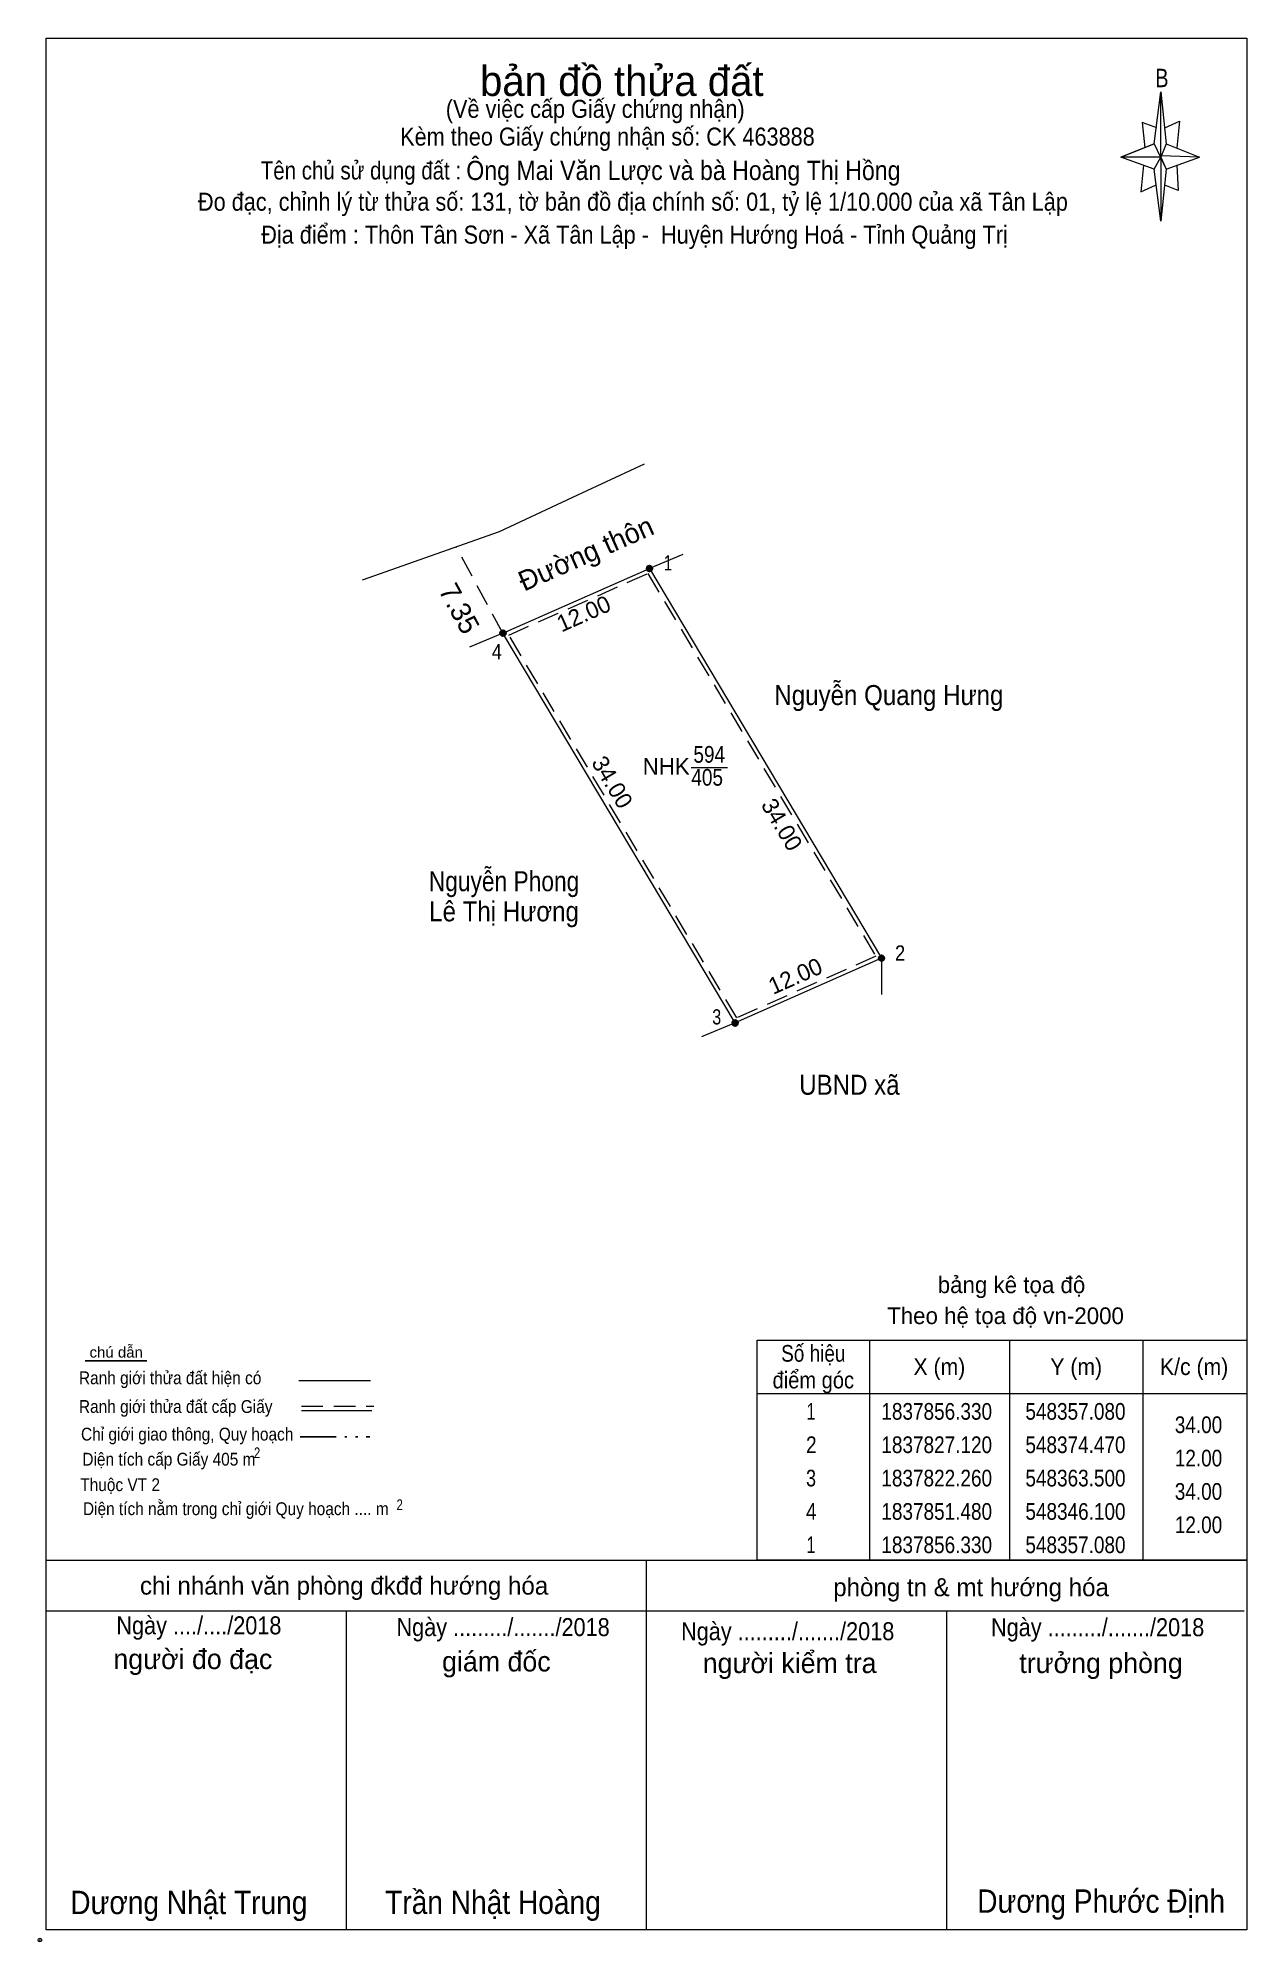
# Model space of a CAD drawing. Header units: metres. Extents: x 548282 to 548958, y 1837780 to 1837923.
# Drawn here: x 548453.7 to 548544.3, y 1837780.1 to 1837922.8 of the extents above; entities that cross this region are included whole.
import ezdxf
from ezdxf.enums import TextEntityAlignment as Align

# ---------------------------------------------------------------- set-up
doc = ezdxf.new("R2010")
doc.units = ezdxf.units.M
doc.header["$LTSCALE"] = 0.54
doc.header["$PDMODE"] = 32
doc.header["$PDSIZE"] = 0.27
doc.linetypes.add('DASH_DOUBLE_DOT', pattern=[9.2, 5, -1.2, 0.3, -1.2, 0.3, -1.2])
doc.linetypes.add('MEDIUM_DASHED', pattern=[4.5, 3, -1.5])
doc.layers.add('12', color=7, linetype='Continuous')
doc.layers.add('36', color=7, linetype='Continuous')
for name, color, linetype, lineweight in [('4', 7, 'Continuous', 13), ('63', 7, 'Continuous', 13), ('8', 7, 'Continuous', 13)]:
    doc.layers.add(name, color=color, linetype=linetype, lineweight=lineweight)

msp = doc.modelspace()

# ---------------------------------------------------------------- texts
at = {"layer": '12', "width": 0.9}
msp.add_text('Ông Mai Văn Lược và bà Hoàng Thị Hồng', height=1.44, dxfattribs=at).set_placement((548485.82, 1837912.19))
at = {"layer": '36', "width": 0.9}
msp.add_text('Nguyễn Quang Hưng', height=1.5, dxfattribs=at).set_placement((548517.495, 1837872.83), align=Align.CENTER)
at = {"layer": '4'}
for s, height, p in [('bản đồ thửa đất', 2.25, (548497.475, 1837918.49)), ('bảng kê tọa độ', 1.25, (548526.685, 1837828.75)), ('Theo hệ tọa độ vn-2000', 1.25, (548526.235, 1837826.43)), ('chi nhánh văn phòng đkđđ hướng hóa', 1.35, (548476.66, 1837806.15)), ('phòng tn & mt hướng hóa', 1.35, (548523.655, 1837806.03)), ('người đo đạc', 1.5, (548465.325, 1837800.57)), ('giám đốc', 1.5, (548488.075, 1837800.39)), ('người kiểm tra', 1.5, (548510.055, 1837800.27)), ('trưởng phòng', 1.5, (548533.395, 1837800.27))]:
    msp.add_text(s, height=height, dxfattribs=at).set_placement(p, align=Align.CENTER)
for s, height, width, p in [('B', 1.378, 0.8, (548537.96, 1837919.15)), ('(Về việc cấp Giấy chứng nhận)', 1.35, 0.9, (548495.485, 1837916.85)), ('Kèm theo Giấy chứng nhận số: CK 463888', 1.35, 0.9, (548496.4, 1837914.77)), ('Tên chủ sử dụng đất :', 1.35, 0.85, (548477.925, 1837912.23)), ('Đo đạc, chỉnh lý từ thửa số: 131, tờ bản đồ địa chính số: 01, tỷ lệ 1/10.000 của xã Tân Lập', 1.35, 0.9, (548498.31, 1837909.89)), ('Địa điểm : Thôn Tân Sơn - Xã Tân Lập -  Huyện Hướng Hoá - Tỉnh Quảng Trị ', 1.35, 0.9, (548498.655, 1837907.42)), ('chú dẫn', 0.7999, 1.05, (548459.58, 1837823.92)), ('Ranh giới thửa đất hiện có ', 0.96, 0.9, (548463.785, 1837821.92)), ('Ranh giới thửa đất cấp Giấy', 0.96, 0.9, (548464.04, 1837819.77)), ('Chỉ giới giao thông, Quy hoạch', 0.96, 0.9, (548464.9, 1837817.7)), ('Diện tích cấp Giấy 405 m', 0.96, 0.9, (548463.53, 1837815.82)), ('2', 0.8, 0.8, (548470.14, 1837816.38)), ('Thuộc VT 2', 0.96, 0.9, (548459.875, 1837813.91)), ('Diện tích nằm trong chỉ giới Quy hoạch .... m', 0.96, 0.9, (548468.545, 1837812.11)), ('2', 0.8, 0.8, (548480.83, 1837812.49)), ('Ngày ..../..../2018', 1.35, 0.9, (548465.78, 1837803.17)), ('Ngày ........./......./2018', 1.35, 0.9, (548488.58, 1837803.04)), ('Ngày ........./......./2018', 1.35, 0.9, (548509.91, 1837802.73)), ('Ngày ........./......./2018', 1.35, 0.9, (548533.14, 1837803.03)), ('Dương Nhật Trung', 1.75, 0.9, (548465.025, 1837782.2)), ('Trần Nhật Hoàng', 1.75, 0.9, (548487.82, 1837782.21)), ('Dương Phước Định', 1.75, 0.9, (548533.405, 1837782.3))]:
    msp.add_text(s, height=height, dxfattribs=dict(at, width=width)).set_placement(p, align=Align.CENTER)
at = {"layer": '63'}
for s, width, p in [('Số hiệu', 0.85, (548511.83, 1837823.61)), ('X (m)', 0.95, (548521.28, 1837822.61)), ('Y (m)', 0.95, (548531.535, 1837822.61)), ('K/c (m)', 0.95, (548540.375, 1837822.61)), ('điểm góc', 0.9, (548511.83, 1837821.61)), (' 1', 0.75, (548511.48, 1837819.26)), ('1837856.330', 0.85, (548521.08, 1837819.26)), ('548357.080', 0.85, (548531.48, 1837819.26)), (' 2', 0.85, (548511.485, 1837816.76)), ('1837827.120', 0.85, (548521.08, 1837816.76)), ('548374.470', 0.85, (548531.48, 1837816.76)), (' 3', 0.8, (548511.475, 1837814.26)), ('1837822.260', 0.85, (548521.08, 1837814.26)), ('548363.500', 0.85, (548531.48, 1837814.26)), (' 4', 0.85, (548511.48, 1837811.76)), ('1837851.480', 0.85, (548521.08, 1837811.76)), ('548346.100', 0.85, (548531.48, 1837811.76)), (' 1', 0.75, (548511.48, 1837809.26)), ('1837856.330', 0.85, (548521.08, 1837809.26)), ('548357.080', 0.85, (548531.48, 1837809.26))]:
    msp.add_text(s, height=1.25, dxfattribs=dict(at, width=width)).set_placement(p, align=Align.CENTER)
at = {"layer": '63', "width": 0.85}
for s, p in [('34.00', (548542.48, 1837818.26)), ('12.00', (548542.48, 1837815.76)), ('34.00', (548542.48, 1837813.26)), ('12.00', (548542.48, 1837810.76))]:
    msp.add_text(s, height=1.25, dxfattribs=at).set_placement(p, align=Align.RIGHT)
at = {"layer": '8'}
for s, rotation, p in [('Đường thôn', 23.832, (548490.15, 1837881.33)), ('7.35', 298.543, (548483.71, 1837881.43))]:
    msp.add_text(s, height=1.5, rotation=rotation, dxfattribs=at).set_placement(p)
for s, height, width, p in [('1', 1.136, 0.75, (548500.935, 1837882.92)), ('4', 1.136, 0.9, (548488.11, 1837876.27)), ('594', 1.25, 0.85, (548504.03, 1837868.51)), ('405', 1.25, 0.85, (548503.875, 1837866.79)), ('Nguyễn Phong', 1.5, 0.85, (548488.65, 1837858.88)), ('Lê Thị Hương', 1.5, 0.9, (548488.65, 1837856.62)), ('2', 1.136, 0.9, (548518.335, 1837853.68)), ('3', 1.136, 0.8, (548504.59, 1837848.89)), ('UBND xã', 1.5, 0.9, (548514.535, 1837843.62))]:
    msp.add_text(s, height=height, dxfattribs=dict(at, width=width)).set_placement(p, align=Align.CENTER)
for s, rotation, p in [('12.00', 23.832, (548494.8725, 1837879.1148)), ('34.00', 300.773, (548496.2267, 1837866.7348)), ('34.00', 300.767, (548508.9364, 1837863.5547)), ('12.00', 23.895, (548510.7318, 1837851.947))]:
    msp.add_text(s, height=1.25, rotation=rotation, dxfattribs=at).set_placement(p, align=Align.CENTER)
msp.add_text('NHK', height=1.25, dxfattribs=at).set_placement((548500.805, 1837867.61), align=Align.CENTER)

# ---------------------------------------------------------------- hatches: boundary and pattern name
at = {"layer": '8'}
for points in [[(548499.7771, 1837883.07, 1), (548499.3229, 1837883.07, 1)], [(548488.7971, 1837878.22, 1), (548488.3429, 1837878.22, 1)], [(548517.1671, 1837853.86, 1), (548516.7129, 1837853.86, 1)], [(548506.1971, 1837849, 1), (548505.7429, 1837849, 1)], [(548506.1971, 1837849, 1), (548505.7429, 1837849, 1)]]:
    msp.add_hatch(color=256, dxfattribs=at).paths.add_polyline_path(points)

# ---------------------------------------------------------------- linework, layer by layer
at = {"layer": '4'}
for p, q in [((548537.38, 1837914.9), (548537.88, 1837918.8)), ((548537.38, 1837913), (548534.88, 1837913.9)), ((548538.28, 1837914.9), (548540.78, 1837913.9)), ((548538.28, 1837913), (548537.88, 1837909.1)), ((548539.08, 1837913.3), (548539.18, 1837911.4)), ((548539.18, 1837911.4), (548538.18, 1837911.8)), ((548473.26, 1837822.19), (548478.64, 1837822.19)), ((548473.46, 1837819.95), (548478.73, 1837819.95)), ((548454.33, 1837808.73), (548544.33, 1837808.73)), ((548454.33, 1837808.73), (548544.33, 1837808.73)), ((548454.33, 1837808.73), (548544.33, 1837808.73)), ((548499.33, 1837781.03), (548499.33, 1837808.73)), ((548454.33, 1837804.93), (548544.13, 1837804.93)), ((548476.83, 1837781.03), (548476.83, 1837804.93)), ((548521.83, 1837781.03), (548521.83, 1837804.93)), ((548544.33, 1837781.03), (548454.33, 1837781.03))]:
    msp.add_line(p, q, dxfattribs=at)
at = {"layer": '4', "lineweight": 25}
msp.add_line((548461.88, 1837823.68), (548457.26, 1837823.68), dxfattribs=at)
at = {"layer": '4', "linetype": 'MEDIUM_DASHED'}
msp.add_line((548473.46, 1837820.27), (548478.9, 1837820.27), dxfattribs=at)
at = {"layer": '4', "linetype": 'DASH_DOUBLE_DOT', "lineweight": 25}
msp.add_line((548473.36, 1837817.98), (548478.6, 1837817.98), dxfattribs=at)
at = {"layer": '4'}
for points in [[(548454.33, 1837922.83), (548544.33, 1837922.83), (548544.33, 1837781.03), (548454.33, 1837781.03)], [(548537.88, 1837918.8), (548538.28, 1837914.9), (548537.88, 1837913.9)], [(548537.88, 1837913.9), (548534.88, 1837913.9), (548537.38, 1837914.9), (548538.28, 1837913), (548540.78, 1837913.9), (548537.88, 1837914)], [(548537.88, 1837913.9), (548537.88, 1837909.1), (548537.38, 1837913)]]:
    msp.add_lwpolyline(points, close=True, dxfattribs=at)
for points in [[(548538.18, 1837916.1), (548539.28, 1837916.6), (548539.08, 1837914.6)], [(548537.58, 1837916.1), (548536.48, 1837916.5), (548536.68, 1837914.6)], [(548537.88, 1837913.9), (548537.38, 1837914.9), (548534.88, 1837913.9)], [(548537.88, 1837913.9), (548538.28, 1837913), (548540.78, 1837913.9)], [(548536.58, 1837913.3), (548536.38, 1837911.3), (548537.48, 1837911.8)]]:
    msp.add_lwpolyline(points, dxfattribs=at)
msp.add_point((548453.86, 1837780.25), dxfattribs=at)
at = {"layer": '63'}
for p, q in [((548516.03, 1837825.23), (548516.03, 1837808.73)), ((548526.53, 1837825.23), (548526.53, 1837808.73)), ((548536.53, 1837825.23), (548536.53, 1837808.73)), ((548507.63, 1837821.23), (548544.33, 1837821.23))]:
    msp.add_line(p, q, dxfattribs=at)
msp.add_lwpolyline([(548507.63, 1837825.23), (548544.33, 1837825.23), (548544.33, 1837808.73), (548507.63, 1837808.73)], close=True, dxfattribs=at)
at = {"layer": '8', "linetype": 'MEDIUM_DASHED'}
msp.add_line((548488.57, 1837878.22), (548485.06, 1837884.68), dxfattribs=at)
at = {"layer": '8'}
for p, q in [((548502.06, 1837884.13), (548499.55, 1837883.07)), ((548488.57, 1837878.22), (548486.06, 1837877.16)), ((548502.68, 1837868.15), (548505.4, 1837868.15)), ((548516.94, 1837853.86), (548516.94, 1837851.13)), ((548505.97, 1837849), (548503.46, 1837847.95))]:
    msp.add_line(p, q, dxfattribs=at)
msp.add_lwpolyline([(548499.16, 1837890.9), (548493.79, 1837888.39), (548488.29, 1837885.82), (548478.01, 1837882.2)], dxfattribs=at)
for points in [[(548505.97, 1837849), (548488.57, 1837878.22), (548499.55, 1837883.07), (548516.94, 1837853.86)], [(548499.55, 1837883.07), (548516.94, 1837853.86), (548505.97, 1837849), (548488.57, 1837878.22)]]:
    msp.add_lwpolyline(points, close=True, dxfattribs=at)
at = {"layer": '8', "linetype": 'MEDIUM_DASHED'}
msp.add_lwpolyline([(548506.09, 1837849.38), (548489, 1837878.08), (548499.43, 1837882.69), (548516.51, 1837854)], close=True, dxfattribs=at)
at = {"layer": '8', "lineweight": 25}
for centre in [(548499.55, 1837883.07), (548488.57, 1837878.22), (548516.94, 1837853.86), (548505.97, 1837849), (548505.97, 1837849)]:
    msp.add_circle(centre, 0.2271, dxfattribs=at)

msp.set_redraw_order([(e.dxf.handle, doc.entitydb.next_handle()) for e in msp.query("TEXT MTEXT ATTDEF DIMENSION ARC_DIMENSION")])  # texts and dimensions are drawn at this point

doc.saveas('drawing.dxf')
